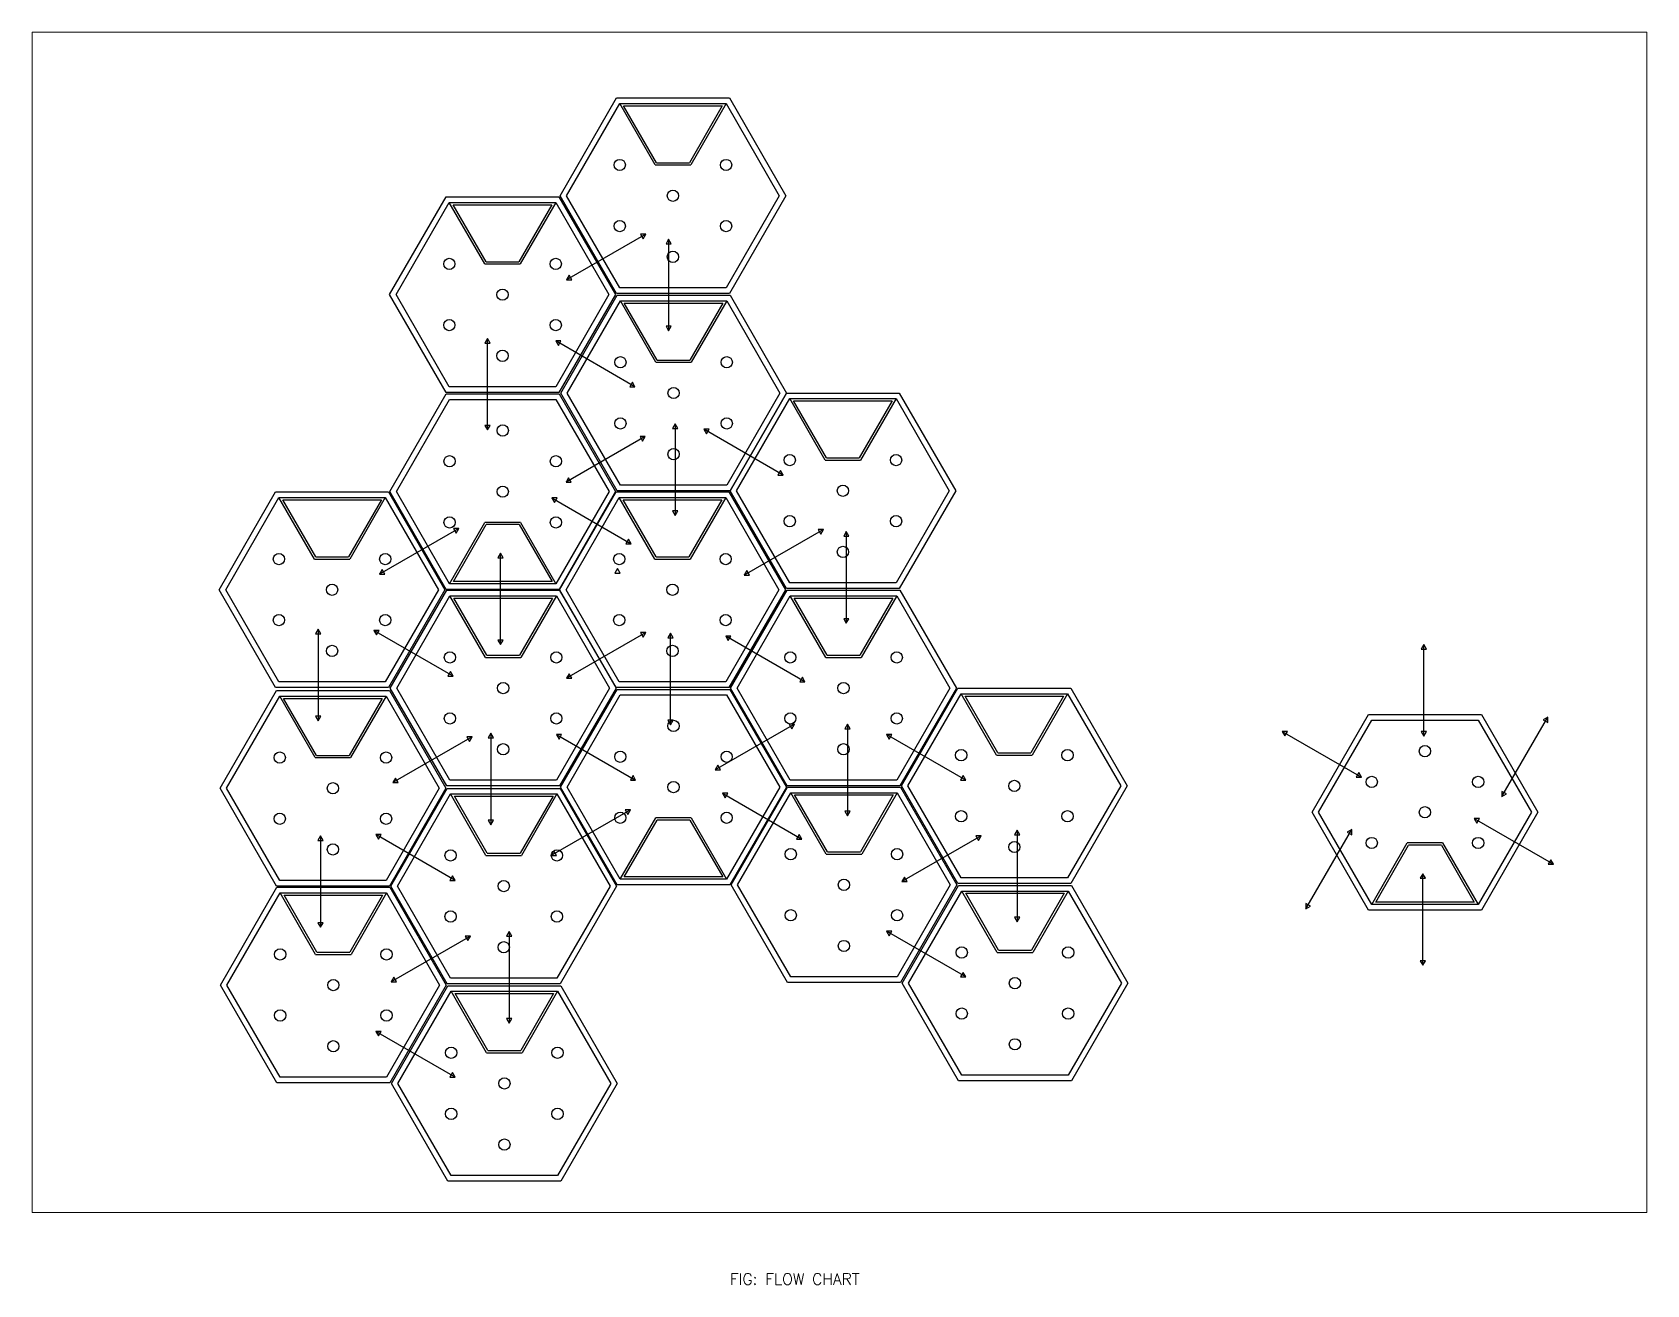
# Model space of a CAD drawing. Header units: millimetres. Extents: x 4404 to 35754, y 4815 to 12820.
# Drawn here: x 14572 to 18147, y 6052 to 8826 of the extents above; entities that cross this region are included whole.
import ezdxf

# ---------------------------------------------------------------- set-up
doc = ezdxf.new("R2010")
doc.units = ezdxf.units.MM
doc.layers.get('0').update_dxf_attribs({"color": 50})
doc.layers.add('naming', color=102, linetype='Continuous', lineweight=20)
doc.layers.add('water', color=4, linetype='Continuous')
doc.styles.add('Annotative', font='romans.shx')

msp = doc.modelspace()

# ---------------------------------------------------------------- texts
at = {"layer": 'naming', "insert": (16116.6, 6077.3), "char_height": 25, "width": 345.601, "attachment_point": 1, "style": 'Annotative'}
msp.add_mtext('FIG: FLOW CHART', dxfattribs=at)

# ---------------------------------------------------------------- linework, layer by layer
at = {"color": 1}
for p, q in [((15951.2, 8532.2), (16029.7, 8532.2)), ((15954, 8537.2), (16026.8, 8537.2)), ((15573.8, 8313), (15652.3, 8313)), ((15576.6, 8318), (15649.4, 8318)), ((15952.6, 8095.2), (16031.1, 8095.2)), ((15955.4, 8100.2), (16028.2, 8100.2)), ((16327.6, 7878.7), (16406.1, 7878.7)), ((16330.4, 7883.7), (16403.2, 7883.7)), ((15652.7, 7740.7), (15574.2, 7740.7)), ((15649.8, 7735.7), (15577.1, 7735.7)), ((15196.4, 7659.5), (15274.9, 7659.5)), ((15199.2, 7664.5), (15272, 7664.5)), ((15950.2, 7659.5), (16028.7, 7659.5)), ((15953, 7664.5), (16025.8, 7664.5)), ((15575.2, 7441.7), (15653.7, 7441.7)), ((15578, 7446.7), (15650.8, 7446.7)), ((16329, 7441.7), (16407.5, 7441.7)), ((16331.8, 7446.7), (16404.6, 7446.7)), ((15201, 7224.7), (15273.7, 7224.7)), ((16707.3, 7225.1), (16785.8, 7225.1)), ((16710.1, 7230.1), (16782.9, 7230.1)), ((15198.1, 7219.7), (15276.6, 7219.7)), ((16030.9, 7086.4), (15952.4, 7086.4)), ((16028, 7081.4), (15955.3, 7081.4)), ((15579.3, 7008.1), (15652, 7008.1)), ((16332.7, 7010.9), (16405.5, 7010.9)), ((17695.1, 7030.6), (17616.6, 7030.6)), ((17692.3, 7025.6), (17619.5, 7025.6)), ((15576.4, 7003.1), (15654.9, 7003.1)), ((16329.9, 7005.9), (16408.4, 7005.9)), ((15199, 6783.9), (15277.5, 6783.9)), ((15201.9, 6788.9), (15274.6, 6788.9)), ((16708.7, 6788.1), (16787.2, 6788.1)), ((16711.5, 6793.1), (16784.3, 6793.1)), ((15577.8, 6566.1), (15656.3, 6566.1)), ((15580.7, 6571.1), (15653.4, 6571.1))]:
    msp.add_line(p, q, dxfattribs=at)
for p, q in [((15930.6, 8379.2), (15755, 8277.8)), ((15930.6, 8379.2), (15918.9, 8379.2)), ((15918.9, 8379.2), (15924.7, 8369)), ((15924.7, 8369), (15930.6, 8379.2)), ((15760.8, 8287.9), (15755, 8277.8)), ((15763.4, 8282.7), (15755, 8277.8)), ((15755, 8277.8), (15766.7, 8277.8)), ((15766.7, 8277.8), (15760.8, 8287.9)), ((15906.4, 8041), (15730.8, 8142.4)), ((15739.3, 8137.5), (15730.8, 8142.4)), ((15730.8, 8142.4), (15736.7, 8132.2)), ((15742.5, 8142.4), (15730.8, 8142.4)), ((15736.7, 8132.2), (15742.5, 8142.4)), ((15900.6, 8051.1), (15894.7, 8041)), ((15906.4, 8041), (15900.6, 8051.1)), ((15894.7, 8041), (15906.4, 8041)), ((16234.5, 7845.5), (16058.9, 7946.9)), ((16067.3, 7942), (16058.9, 7946.9)), ((16058.9, 7946.9), (16064.7, 7936.8)), ((16070.6, 7946.9), (16058.9, 7946.9)), ((16064.7, 7936.8), (16070.6, 7946.9)), ((15929.2, 7930.9), (15753.6, 7829.5)), ((15929.2, 7930.9), (15917.5, 7930.9)), ((15917.5, 7930.9), (15923.3, 7920.7)), ((15923.3, 7920.7), (15929.2, 7930.9)), ((15759.4, 7839.6), (15753.6, 7829.5)), ((15762, 7834.4), (15753.6, 7829.5)), ((15765.3, 7829.5), (15759.4, 7839.6)), ((16228.6, 7855.6), (16222.7, 7845.5)), ((16222.7, 7845.5), (16234.5, 7845.5)), ((16234.5, 7845.5), (16228.6, 7855.6)), ((15722.2, 7794.9), (15897.8, 7693.5)), ((15722.2, 7794.9), (15728.1, 7784.7)), ((15733.9, 7794.9), (15722.2, 7794.9)), ((15728.1, 7784.7), (15733.9, 7794.9)), ((15753.6, 7829.5), (15765.3, 7829.5)), ((15516.3, 7727.3), (15340.7, 7625.9)), ((15516.3, 7727.3), (15504.6, 7727.3)), ((15504.6, 7727.3), (15510.4, 7717.1)), ((15510.4, 7717.1), (15516.3, 7727.3)), ((16324.1, 7725.1), (16148.5, 7623.7)), ((16324.1, 7725.1), (16312.4, 7725.1)), ((16312.4, 7725.1), (16318.2, 7714.9)), ((16318.2, 7714.9), (16324.1, 7725.1)), ((15892, 7703.6), (15886.1, 7693.5)), ((15886.1, 7693.5), (15897.8, 7693.5)), ((15889.3, 7698.4), (15897.8, 7693.5)), ((15897.8, 7693.5), (15892, 7703.6)), ((15346.5, 7636), (15340.7, 7625.9)), ((15349.1, 7630.8), (15340.7, 7625.9)), ((15340.7, 7625.9), (15352.4, 7625.9)), ((15352.4, 7625.9), (15346.5, 7636)), ((15867.3, 7638.3), (15861.4, 7628.2)), ((15861.4, 7628.2), (15873.2, 7628.2)), ((15873.2, 7628.2), (15867.3, 7638.3)), ((16154.3, 7633.8), (16148.5, 7623.7)), ((16156.9, 7628.6), (16148.5, 7623.7)), ((16148.5, 7623.7), (16160.2, 7623.7)), ((16160.2, 7623.7), (16154.3, 7633.8)), ((15503.7, 7400.1), (15328.1, 7501.5)), ((15336.5, 7496.6), (15328.1, 7501.5)), ((15328.1, 7501.5), (15333.9, 7491.4)), ((15339.8, 7501.5), (15328.1, 7501.5)), ((15333.9, 7491.4), (15339.8, 7501.5)), ((15930.5, 7496.7), (15754.9, 7395.3)), ((15930.5, 7496.7), (15918.8, 7496.7)), ((15918.8, 7496.7), (15924.6, 7486.5)), ((15924.6, 7486.5), (15930.5, 7496.7)), ((16282.8, 7387.5), (16107.2, 7488.9)), ((16115.7, 7484), (16107.2, 7488.9)), ((16107.2, 7488.9), (16113.1, 7478.7)), ((16118.9, 7488.9), (16107.2, 7488.9)), ((16113.1, 7478.7), (16118.9, 7488.9)), ((15497.8, 7410.2), (15491.9, 7400.1)), ((15503.7, 7400.1), (15497.8, 7410.2)), ((15760.7, 7405.4), (15754.8, 7395.3)), ((15766.6, 7395.3), (15760.7, 7405.4)), ((15491.9, 7400.1), (15503.7, 7400.1)), ((15763.3, 7400.2), (15754.9, 7395.3)), ((15754.9, 7395.3), (15766.6, 7395.3)), ((16277, 7397.6), (16271.1, 7387.5)), ((16271.1, 7387.5), (16282.8, 7387.5)), ((16282.8, 7387.5), (16277, 7397.6)), ((16259.6, 7293.9), (16084, 7192.5)), ((16259.6, 7293.9), (16247.9, 7293.9)), ((16247.9, 7293.9), (16253.7, 7283.7)), ((16253.7, 7283.7), (16259.6, 7293.9)), ((17826.4, 7133.3), (17927.8, 7308.9)), ((17927.8, 7308.9), (17917.6, 7303.1)), ((17917.6, 7303.1), (17927.8, 7297.2)), ((17922.9, 7300.4), (17927.8, 7308.9)), ((17927.8, 7297.2), (17927.8, 7308.9)), ((15545.8, 7265.8), (15370.2, 7164.4)), ((15545.8, 7265.8), (15534.1, 7265.8)), ((15534.1, 7265.8), (15539.9, 7255.6)), ((15539.9, 7255.6), (15545.8, 7265.8)), ((15732.2, 7271.1), (15907.8, 7169.7)), ((15732.2, 7271.1), (15738.1, 7260.9)), ((15743.9, 7271.1), (15732.2, 7271.1)), ((15738.1, 7260.9), (15743.9, 7271.1)), ((16639.2, 7169.7), (16463.6, 7271.1)), ((16472, 7266.2), (16463.6, 7271.1)), ((16463.6, 7271.1), (16469.4, 7260.9)), ((16475.3, 7271.1), (16463.6, 7271.1)), ((16469.4, 7260.9), (16475.3, 7271.1)), ((17339.5, 7277.8), (17515.1, 7176.4)), ((17339.5, 7277.8), (17345.3, 7267.7)), ((17351.2, 7277.8), (17339.5, 7277.8)), ((17345.3, 7267.7), (17351.2, 7277.8)), ((16089.8, 7202.6), (16084, 7192.5)), ((16092.4, 7197.4), (16084, 7192.5)), ((16084, 7192.5), (16095.7, 7192.5)), ((16095.7, 7192.5), (16089.8, 7202.6)), ((15376, 7174.5), (15370.2, 7164.4)), ((15370.2, 7164.4), (15381.9, 7164.4)), ((15381.9, 7164.4), (15376, 7174.5)), ((15902, 7179.8), (15896.1, 7169.7)), ((15896.1, 7169.7), (15907.8, 7169.7)), ((15899.3, 7174.6), (15907.8, 7169.7)), ((15907.8, 7169.7), (15902, 7179.8)), ((16633.3, 7179.8), (16627.4, 7169.7)), ((16627.4, 7169.7), (16639.2, 7169.7)), ((16639.2, 7169.7), (16633.3, 7179.8)), ((17509.2, 7186.5), (17503.4, 7176.4)), ((17503.4, 7176.4), (17515.1, 7176.4)), ((17506.6, 7181.3), (17515.1, 7176.4)), ((17515.1, 7176.4), (17509.2, 7186.5)), ((16100.4, 7140.6), (16276, 7039.2)), ((16100.4, 7140.6), (16106.3, 7130.4)), ((16112.1, 7140.6), (16100.4, 7140.6)), ((16106.3, 7130.4), (16112.1, 7140.6)), ((17836.5, 7139.2), (17826.4, 7145)), ((17826.4, 7145), (17826.4, 7133.3)), ((17826.4, 7133.3), (17836.5, 7139.2)), ((15896.6, 7104.2), (15720.9, 7002.8)), ((15896.6, 7104.2), (15884.9, 7104.2)), ((15884.9, 7104.2), (15890.7, 7094)), ((15890.7, 7094), (15896.6, 7104.2)), ((17764.6, 7084.8), (17940.3, 6983.4)), ((17764.6, 7084.8), (17770.5, 7074.6)), ((17776.4, 7084.8), (17764.6, 7084.8)), ((17770.5, 7074.6), (17776.4, 7084.8)), ((15508.3, 6947.7), (15332.7, 7049.1)), ((15341.2, 7044.2), (15332.7, 7049.1)), ((15332.7, 7049.1), (15338.5, 7039)), ((15344.4, 7049.1), (15332.7, 7049.1)), ((15338.5, 7039), (15344.4, 7049.1)), ((16270.2, 7049.3), (16264.3, 7039.2)), ((16267.5, 7044.1), (16276, 7039.2)), ((16276, 7039.2), (16270.2, 7049.3)), ((16673.2, 7046.5), (16497.6, 6945.1)), ((16673.2, 7046.5), (16661.5, 7046.5)), ((16661.5, 7046.5), (16667.3, 7036.3)), ((16667.3, 7036.3), (16673.2, 7046.5)), ((17392.2, 6885.1), (17493.6, 7060.7)), ((17493.6, 7060.7), (17483.4, 7054.9)), ((17483.4, 7054.9), (17493.6, 7049)), ((17488.7, 7052.2), (17493.6, 7060.7)), ((17493.6, 7049), (17493.6, 7060.7)), ((15726.8, 7013), (15720.9, 7002.8)), ((15732.7, 7002.8), (15726.8, 7013)), ((16264.3, 7039.2), (16276, 7039.2)), ((15729.4, 7007.7), (15720.9, 7002.8)), ((15720.9, 7002.8), (15732.7, 7002.8)), ((17934.4, 6993.5), (17928.5, 6983.4)), ((17928.5, 6983.4), (17940.3, 6983.4)), ((17931.8, 6988.3), (17940.3, 6983.4)), ((17940.3, 6983.4), (17934.4, 6993.5)), ((15502.4, 6957.8), (15496.6, 6947.7)), ((15496.6, 6947.7), (15508.3, 6947.7)), ((15508.3, 6947.7), (15502.4, 6957.8)), ((16503.4, 6955.2), (16497.6, 6945.1)), ((16506, 6950), (16497.6, 6945.1)), ((16497.6, 6945.1), (16509.3, 6945.1)), ((16509.3, 6945.1), (16503.4, 6955.2)), ((17402.3, 6891), (17392.2, 6896.8)), ((17392.2, 6896.8), (17392.2, 6885.1)), ((17392.2, 6885.1), (17402.3, 6891)), ((16639.2, 6733.9), (16463.6, 6835.3)), ((16472, 6830.4), (16463.6, 6835.3)), ((16463.6, 6835.3), (16469.4, 6825.1)), ((16475.3, 6835.3), (16463.6, 6835.3)), ((16469.4, 6825.1), (16475.3, 6835.3)), ((15542.3, 6824.5), (15366.7, 6723.1)), ((15542.3, 6824.5), (15530.6, 6824.5)), ((15530.6, 6824.5), (15536.5, 6814.4)), ((15536.5, 6814.4), (15542.3, 6824.5)), ((15372.5, 6733.3), (15366.7, 6723.1)), ((15375.2, 6728), (15366.7, 6723.1)), ((15366.7, 6723.1), (15378.4, 6723.1)), ((15378.4, 6723.1), (15372.5, 6733.3)), ((16633.3, 6744), (16627.4, 6733.9)), ((16627.4, 6733.9), (16639.2, 6733.9)), ((16639.2, 6733.9), (16633.3, 6744)), ((15508.3, 6511.9), (15332.7, 6613.3)), ((15341.2, 6608.4), (15332.7, 6613.3)), ((15332.7, 6613.3), (15338.5, 6603.2)), ((15344.4, 6613.3), (15332.7, 6613.3)), ((15338.5, 6603.2), (15344.4, 6613.3)), ((15502.4, 6522), (15496.6, 6511.9)), ((15496.6, 6511.9), (15508.3, 6511.9)), ((15508.3, 6511.9), (15502.4, 6522))]:
    msp.add_line(p, q)
for points in [[(16115.4, 8247.7), (15865.4, 8247.7), (15740.4, 8464.2), (15865.4, 8680.7), (16115.4, 8680.7), (16240.4, 8464.2), (16115.4, 8247.7)], [(15872.6, 8668.2), (16108.2, 8668.2)], [(15872.6, 8668.2), (16108.2, 8668.2), (16029.7, 8532.2)], [(15951.2, 8532.2), (15872.6, 8668.2)], [(15881.3, 8663.2), (16099.5, 8663.2), (16026.8, 8537.2)], [(15954, 8537.2), (15881.3, 8663.2)], [(15738, 8028.5), (15488, 8028.5), (15363, 8245), (15488, 8461.5), (15738, 8461.5), (15863, 8245), (15738, 8028.5)], [(15495.2, 8449), (15730.8, 8449)], [(15495.2, 8449), (15730.8, 8449), (15652.3, 8313)], [(15573.8, 8313), (15495.2, 8449)], [(15503.9, 8444), (15722.1, 8444), (15649.4, 8318)], [(15576.6, 8318), (15503.9, 8444)], [(16116.8, 7810.7), (15866.8, 7810.7), (15741.8, 8027.2), (15866.8, 8243.7), (16116.8, 8243.7), (16241.8, 8027.2), (16116.8, 7810.7)], [(15874, 8231.2), (16109.6, 8231.2)], [(15874, 8231.2), (16109.6, 8231.2), (16031.1, 8095.2)], [(15952.6, 8095.2), (15874, 8231.2)], [(15882.7, 8226.2), (16100.9, 8226.2), (16028.2, 8100.2)], [(15955.4, 8100.2), (15882.7, 8226.2)], [(15488.5, 8025.2), (15738.5, 8025.2), (15863.5, 7808.7), (15738.5, 7592.2), (15488.5, 7592.2), (15363.5, 7808.7), (15488.5, 8025.2)], [(16491.8, 7594.2), (16241.8, 7594.2), (16116.8, 7810.7), (16241.8, 8027.2), (16491.8, 8027.2), (16616.8, 7810.7), (16491.8, 7594.2)], [(16249, 8014.7), (16484.6, 8014.7)], [(16249, 8014.7), (16484.6, 8014.7), (16406.1, 7878.7)], [(16327.6, 7878.7), (16249, 8014.7)], [(16257.7, 8009.7), (16475.9, 8009.7), (16403.2, 7883.7)], [(16330.4, 7883.7), (16257.7, 8009.7)], [(15360.6, 7375), (15110.6, 7375), (14985.6, 7591.5), (15110.6, 7808), (15360.6, 7808), (15485.6, 7591.5), (15360.6, 7375)], [(15117.8, 7795.5), (15353.4, 7795.5)], [(15117.8, 7795.5), (15353.4, 7795.5), (15274.9, 7659.5)], [(15196.4, 7659.5), (15117.8, 7795.5)], [(16114.4, 7375), (15864.4, 7375), (15739.4, 7591.5), (15864.4, 7808), (16114.4, 7808), (16239.4, 7591.5), (16114.4, 7375)], [(15871.6, 7795.5), (16107.2, 7795.5)], [(15871.6, 7795.5), (16107.2, 7795.5), (16028.7, 7659.5)], [(15950.2, 7659.5), (15871.6, 7795.5)], [(15126.5, 7790.5), (15344.7, 7790.5), (15272, 7664.5)], [(15199.2, 7664.5), (15126.5, 7790.5)], [(15880.3, 7790.5), (16098.5, 7790.5), (16025.8, 7664.5)], [(15953, 7664.5), (15880.3, 7790.5)], [(15731.2, 7604.7), (15495.7, 7604.7), (15574.2, 7740.7)], [(15722.6, 7609.7), (15504.3, 7609.7), (15577.1, 7735.7)], [(15649.8, 7735.7), (15722.6, 7609.7)], [(15652.7, 7740.7), (15731.2, 7604.7)], [(15739.4, 7157.2), (15489.4, 7157.2), (15364.4, 7373.7), (15489.4, 7590.2), (15739.4, 7590.2), (15864.4, 7373.7), (15739.4, 7157.2)], [(16493.2, 7157.2), (16243.2, 7157.2), (16118.2, 7373.7), (16243.2, 7590.2), (16493.2, 7590.2), (16618.2, 7373.7), (16493.2, 7157.2)], [(15496.6, 7577.7), (15732.2, 7577.7)], [(15496.6, 7577.7), (15732.2, 7577.7), (15653.7, 7441.7)], [(15575.2, 7441.7), (15496.6, 7577.7)], [(15505.3, 7572.7), (15723.5, 7572.7), (15650.8, 7446.7)], [(15578, 7446.7), (15505.3, 7572.7)], [(16250.4, 7577.7), (16486, 7577.7)], [(16250.4, 7577.7), (16486, 7577.7), (16407.5, 7441.7)], [(16329, 7441.7), (16250.4, 7577.7)], [(16259.1, 7572.7), (16477.3, 7572.7), (16404.6, 7446.7)], [(16331.8, 7446.7), (16259.1, 7572.7)], [(15362.4, 6935.2), (15112.4, 6935.2), (14987.4, 7151.7), (15112.4, 7368.2), (15362.4, 7368.2), (15487.4, 7151.7), (15362.4, 6935.2)], [(15866.7, 7370.9), (16116.7, 7370.9), (16241.7, 7154.4), (16116.7, 6937.9), (15866.7, 6937.9), (15741.7, 7154.4), (15866.7, 7370.9)], [(16871.5, 6940.6), (16621.5, 6940.6), (16496.5, 7157.1), (16621.5, 7373.6), (16871.5, 7373.6), (16996.5, 7157.1), (16871.5, 6940.6)], [(15119.6, 7355.7), (15355.1, 7355.7), (15276.6, 7219.7)], [(15198.1, 7219.7), (15119.6, 7355.7)], [(15128.2, 7350.7), (15346.5, 7350.7), (15273.7, 7224.7)], [(15201, 7224.7), (15128.2, 7350.7)], [(16628.7, 7361.1), (16864.3, 7361.1)], [(16628.7, 7361.1), (16864.3, 7361.1), (16785.8, 7225.1)], [(16707.3, 7225.1), (16628.7, 7361.1)], [(16637.4, 7356.1), (16855.6, 7356.1), (16782.9, 7230.1)], [(16710.1, 7230.1), (16637.4, 7356.1)], [(17530.9, 7315.1), (17780.9, 7315.1), (17905.9, 7098.6), (17780.9, 6882.1), (17530.9, 6882.1), (17405.9, 7098.6), (17530.9, 7315.1)], [(15740.7, 6718.6), (15490.7, 6718.6), (15365.7, 6935.1), (15490.7, 7151.6), (15740.7, 7151.6), (15865.7, 6935.1), (15740.7, 6718.6)], [(16494.1, 6721.4), (16244.1, 6721.4), (16119.1, 6937.9), (16244.1, 7154.4), (16494.1, 7154.4), (16619.1, 6937.9), (16494.1, 6721.4)], [(15497.9, 7139.1), (15733.4, 7139.1)], [(15497.9, 7139.1), (15733.4, 7139.1), (15654.9, 7003.1)], [(15576.4, 7003.1), (15497.9, 7139.1)], [(15506.5, 7134.1), (15724.8, 7134.1), (15652, 7008.1)], [(15579.3, 7008.1), (15506.5, 7134.1)], [(16251.3, 7141.9), (16486.9, 7141.9)], [(16251.3, 7141.9), (16486.9, 7141.9), (16408.4, 7005.9)], [(16329.9, 7005.9), (16251.3, 7141.9)], [(16260, 7136.9), (16478.2, 7136.9), (16405.5, 7010.9)], [(16332.7, 7010.9), (16260, 7136.9)], [(16109.4, 6950.4), (15873.9, 6950.4), (15952.4, 7086.4)], [(16100.8, 6955.4), (15882.5, 6955.4), (15955.3, 7081.4)], [(16028, 7081.4), (16100.8, 6955.4)], [(16030.9, 7086.4), (16109.4, 6950.4)], [(17773.7, 6894.6), (17538.1, 6894.6), (17616.6, 7030.6)], [(17765, 6899.6), (17546.8, 6899.6), (17619.5, 7025.6)], [(17692.3, 7025.6), (17765, 6899.6)], [(17695.1, 7030.6), (17773.7, 6894.6)], [(16872.9, 6503.6), (16622.9, 6503.6), (16497.9, 6720.1), (16622.9, 6936.6), (16872.9, 6936.6), (16997.9, 6720.1), (16872.9, 6503.6)], [(15363.3, 6499.4), (15113.3, 6499.4), (14988.3, 6715.9), (15113.3, 6932.4), (15363.3, 6932.4), (15488.3, 6715.9), (15363.3, 6499.4)], [(15120.5, 6919.9), (15356, 6919.9)], [(15120.5, 6919.9), (15356, 6919.9), (15277.5, 6783.9)], [(15199, 6783.9), (15120.5, 6919.9)], [(15129.1, 6914.9), (15347.4, 6914.9), (15274.6, 6788.9)], [(15201.9, 6788.9), (15129.1, 6914.9)], [(16630.1, 6924.1), (16865.7, 6924.1)], [(16630.1, 6924.1), (16865.7, 6924.1), (16787.2, 6788.1)], [(16708.7, 6788.1), (16630.1, 6924.1)], [(16638.8, 6919.1), (16857, 6919.1), (16784.3, 6793.1)], [(16711.5, 6793.1), (16638.8, 6919.1)], [(15742.1, 6281.6), (15492.1, 6281.6), (15367.1, 6498.1), (15492.1, 6714.6), (15742.1, 6714.6), (15867.1, 6498.1), (15742.1, 6281.6)], [(15499.3, 6702.1), (15734.8, 6702.1)], [(15499.3, 6702.1), (15734.8, 6702.1), (15656.3, 6566.1)], [(15577.8, 6566.1), (15499.3, 6702.1)], [(15507.9, 6697.1), (15726.2, 6697.1), (15653.4, 6571.1)], [(15580.7, 6571.1), (15507.9, 6697.1)]]:
    msp.add_lwpolyline(points, dxfattribs=at)
for points in [[(16108.2, 8260.2), (15872.6, 8260.2), (15754.8, 8464.2), (15872.6, 8668.2), (16108.2, 8668.2), (16226, 8464.2)], [(15730.8, 8041), (15495.2, 8041), (15377.4, 8245), (15495.2, 8449), (15730.8, 8449), (15848.6, 8245)], [(16109.6, 7823.2), (15874, 7823.2), (15756.2, 8027.2), (15874, 8231.2), (16109.6, 8231.2), (16227.4, 8027.2)], [(15495.7, 8012.7), (15731.2, 8012.7), (15849, 7808.7), (15731.2, 7604.7), (15495.7, 7604.7), (15377.9, 7808.7)], [(16484.6, 7606.7), (16249, 7606.7), (16131.2, 7810.7), (16249, 8014.7), (16484.6, 8014.7), (16602.4, 7810.7)], [(15353.4, 7387.5), (15117.8, 7387.5), (15000, 7591.5), (15117.8, 7795.5), (15353.4, 7795.5), (15471.2, 7591.5)], [(16107.2, 7387.5), (15871.6, 7387.5), (15753.8, 7591.5), (15871.6, 7795.5), (16107.2, 7795.5), (16225, 7591.5)], [(15732.2, 7169.7), (15496.6, 7169.7), (15378.8, 7373.7), (15496.6, 7577.7), (15732.2, 7577.7), (15850, 7373.7)], [(16486, 7169.7), (16250.4, 7169.7), (16132.6, 7373.7), (16250.4, 7577.7), (16486, 7577.7), (16603.8, 7373.7)], [(15355.1, 6947.7), (15119.6, 6947.7), (15001.8, 7151.7), (15119.6, 7355.7), (15355.1, 7355.7), (15472.9, 7151.7)], [(15873.9, 7358.4), (16109.4, 7358.4), (16227.2, 7154.4), (16109.4, 6950.4), (15873.9, 6950.4), (15756.1, 7154.4)], [(16864.3, 6953.1), (16628.7, 6953.1), (16510.9, 7157.1), (16628.7, 7361.1), (16864.3, 7361.1), (16982.1, 7157.1)], [(17538.1, 7302.6), (17773.7, 7302.6), (17891.5, 7098.6), (17773.7, 6894.6), (17538.1, 6894.6), (17420.3, 7098.6)], [(15733.4, 6731.1), (15497.9, 6731.1), (15380.1, 6935.1), (15497.9, 7139.1), (15733.4, 7139.1), (15851.2, 6935.1)], [(16486.9, 6733.9), (16251.3, 6733.9), (16133.5, 6937.9), (16251.3, 7141.9), (16486.9, 7141.9), (16604.7, 6937.9)], [(15356, 6511.9), (15120.5, 6511.9), (15002.7, 6715.9), (15120.5, 6919.9), (15356, 6919.9), (15473.8, 6715.9)], [(16865.7, 6516.1), (16630.1, 6516.1), (16512.3, 6720.1), (16630.1, 6924.1), (16865.7, 6924.1), (16983.5, 6720.1)], [(15734.8, 6294.1), (15499.3, 6294.1), (15381.5, 6498.1), (15499.3, 6702.1), (15734.8, 6702.1), (15852.6, 6498.1)]]:
    msp.add_lwpolyline(points, close=True, dxfattribs=at)
for centre in [(15872.6, 8532.2), (16108.2, 8532.2), (15990.4, 8464.2), (15872.6, 8396.9), (16108.2, 8396.9), (15990.4, 8328.8), (15495.2, 8313), (15730.8, 8313), (15613, 8245), (15495.2, 8177.7), (15730.8, 8177.7), (15613, 8109.6), (15874, 8095.2), (16109.6, 8095.2), (15991.8, 8027.2), (15613.5, 7944.1), (15874, 7959.9), (16109.6, 7959.9), (15991.8, 7891.8), (15495.7, 7876), (15731.2, 7876), (16249, 7878.7), (16484.6, 7878.7), (15613.4, 7808.7), (16366.8, 7810.7), (15495.7, 7740.7), (15731.2, 7740.7), (16249, 7743.4), (16484.6, 7743.4), (16366.8, 7675.3), (15117.8, 7659.5), (15353.4, 7659.5), (15871.6, 7659.5), (16107.2, 7659.5), (15235.6, 7591.5), (15989.4, 7591.5), (15117.8, 7524.2), (15353.4, 7524.2), (15871.6, 7524.2), (16107.2, 7524.2), (15235.6, 7456.1), (15496.6, 7441.7), (15732.2, 7441.7), (15989.4, 7456.1), (16250.4, 7441.7), (16486, 7441.7), (15614.4, 7373.7), (16368.2, 7373.7), (15496.6, 7306.4), (15732.2, 7306.4), (15991.7, 7289.8), (16250.4, 7306.4), (16486, 7306.4), (15119.6, 7219.7), (15355.1, 7219.7), (15614.4, 7238.3), (15873.9, 7221.7), (16109.4, 7221.7), (16368.2, 7238.3), (16628.7, 7225.1), (16864.3, 7225.1), (17655.9, 7234), (15237.4, 7151.7), (15991.6, 7154.4), (16746.5, 7157.1), (17538.1, 7165.8), (17773.7, 7165.8), (15119.6, 7084.4), (15355.1, 7084.4), (15873.9, 7086.4), (16109.4, 7086.4), (16628.7, 7089.8), (16864.3, 7089.8), (17655.9, 7098.6), (15237.4, 7016.3), (15497.9, 7003.1), (15733.4, 7003.1), (16251.3, 7005.9), (16486.9, 7005.9), (16746.5, 7021.7), (17538.1, 7030.6), (17773.7, 7030.6), (15615.7, 6935.1), (16369.1, 6937.9), (15497.9, 6867.8), (15733.4, 6867.8), (16251.3, 6870.6), (16486.9, 6870.6), (15120.5, 6783.9), (15356, 6783.9), (15615.7, 6799.7), (16369.1, 6802.5), (16630.1, 6788.1), (16865.7, 6788.1), (15238.3, 6715.9), (16747.9, 6720.1), (15120.5, 6648.6), (15356, 6648.6), (16630.1, 6652.8), (16865.7, 6652.8), (15238.3, 6580.5), (16747.9, 6584.7), (15499.3, 6566.1), (15734.8, 6566.1), (15617.1, 6498.1), (15499.3, 6430.8), (15734.8, 6430.8), (15617.1, 6362.7)]:
    msp.add_circle(centre, 12.5, dxfattribs=at)
at = {"layer": 'naming'}
msp.add_lwpolyline([(14571.6, 8826.1), (18147, 8826.1), (18147, 6212), (14571.6, 6212)], close=True, dxfattribs=at)
at = {"layer": 'water', "color": 4}
for p, q in [((15980.9, 8367.8), (15975.1, 8357.6)), ((15980.9, 8367.8), (15980.9, 8165)), ((15986.8, 8357.6), (15980.9, 8367.8)), ((15975.1, 8357.6), (15986.8, 8357.6)), ((15986.8, 8175.1), (15975.1, 8175.1)), ((15975.1, 8175.1), (15980.9, 8165)), ((15980.9, 8165), (15986.8, 8175.1)), ((15980.9, 8174.8), (15980.9, 8165)), ((15579.7, 8148.1), (15573.9, 8137.9)), ((15573.9, 8137.9), (15585.6, 8137.9)), ((15579.7, 7945.3), (15579.7, 8148.1)), ((15579.7, 8138.3), (15579.7, 8148.1)), ((15585.6, 8137.9), (15579.7, 8148.1)), ((15585.6, 7955.4), (15573.9, 7955.4)), ((15573.9, 7955.4), (15579.7, 7945.3)), ((15579.7, 7945.3), (15585.6, 7955.4)), ((15995.3, 7958.9), (15989.4, 7948.7)), ((15989.4, 7948.7), (16001.2, 7948.7)), ((15995.3, 7958.9), (15995.3, 7756.1)), ((16001.2, 7948.7), (15995.3, 7958.9)), ((16001.1, 7766.2), (15989.4, 7766.2)), ((15989.4, 7766.2), (15995.3, 7756.1)), ((15995.3, 7756.1), (16001.1, 7766.2)), ((15995.3, 7765.9), (15995.3, 7756.1)), ((16374.4, 7720.1), (16368.6, 7709.9)), ((16368.6, 7709.9), (16380.3, 7709.9)), ((16374.4, 7720.1), (16374.4, 7517.3)), ((16380.3, 7709.9), (16374.4, 7720.1)), ((15608.7, 7672.7), (15602.8, 7662.5)), ((15602.8, 7662.5), (15614.5, 7662.5)), ((15608.7, 7469.9), (15608.7, 7672.7)), ((15608.7, 7662.9), (15608.7, 7672.7)), ((15614.5, 7662.5), (15608.7, 7672.7)), ((16380.3, 7527.4), (16368.6, 7527.4)), ((16368.6, 7527.4), (16374.4, 7517.3)), ((16374.4, 7517.3), (16380.3, 7527.4)), ((16374.4, 7527.1), (16374.4, 7517.3)), ((15204.4, 7504.1), (15198.6, 7493.9)), ((15198.6, 7493.9), (15210.3, 7493.9)), ((15204.4, 7504.1), (15204.4, 7301.3)), ((15210.3, 7493.9), (15204.4, 7504.1)), ((15614.5, 7480), (15602.8, 7480)), ((15602.8, 7480), (15608.6, 7469.9)), ((15608.6, 7469.9), (15614.5, 7480)), ((15985.3, 7495.2), (15979.4, 7485)), ((15979.4, 7485), (15991.2, 7485)), ((15985.3, 7292.4), (15985.3, 7495.2)), ((15985.3, 7485.4), (15985.3, 7495.2)), ((15991.2, 7485), (15985.3, 7495.2)), ((17653.4, 7470.2), (17647.6, 7460)), ((17647.6, 7460), (17659.3, 7460)), ((17653.4, 7267.4), (17653.4, 7470.2)), ((17653.4, 7460.4), (17653.4, 7470.2)), ((17659.3, 7460), (17653.4, 7470.2)), ((15210.3, 7311.4), (15198.6, 7311.4)), ((15198.6, 7311.4), (15204.4, 7301.3)), ((15204.4, 7301.3), (15210.3, 7311.4)), ((15204.4, 7311.1), (15204.4, 7301.3)), ((15991.1, 7302.5), (15979.4, 7302.5)), ((15979.4, 7302.5), (15985.3, 7292.4)), ((15985.3, 7292.4), (15991.1, 7302.5)), ((15587.2, 7273.9), (15581.4, 7263.7)), ((15581.4, 7263.7), (15593.1, 7263.7)), ((15587.2, 7273.9), (15587.2, 7071.1)), ((15593.1, 7263.7), (15587.2, 7273.9)), ((16377, 7293.8), (16371.2, 7283.6)), ((16371.2, 7283.6), (16382.9, 7283.6)), ((16377, 7293.8), (16377, 7091)), ((16382.9, 7283.6), (16377, 7293.8)), ((17659.3, 7277.5), (17647.6, 7277.5)), ((17647.6, 7277.5), (17653.4, 7267.4)), ((17653.4, 7267.4), (17659.3, 7277.5)), ((15593.1, 7081.2), (15581.4, 7081.2)), ((15581.4, 7081.2), (15587.2, 7071.1)), ((15587.2, 7071.1), (15593.1, 7081.2)), ((15587.2, 7080.9), (15587.2, 7071.1)), ((16382.9, 7101.1), (16371.2, 7101.1)), ((16371.2, 7101.1), (16377, 7091)), ((16377, 7091), (16382.9, 7101.1)), ((16377, 7100.8), (16377, 7091)), ((15210, 7046.6), (15204.2, 7036.4)), ((15210, 7046.6), (15210, 6843.8)), ((15215.9, 7036.4), (15210, 7046.6)), ((16752.7, 7058.9), (16746.9, 7048.7)), ((16746.9, 7048.7), (16758.6, 7048.7)), ((16752.7, 7058.9), (16752.7, 6856.1)), ((16758.6, 7048.7), (16752.7, 7058.9)), ((15204.2, 7036.4), (15215.9, 7036.4)), ((17651.1, 6962.6), (17645.2, 6952.4)), ((17645.2, 6952.4), (17657, 6952.4)), ((17651.1, 6759.8), (17651.1, 6962.6)), ((17651.1, 6952.8), (17651.1, 6962.6)), ((17657, 6952.4), (17651.1, 6962.6)), ((16758.6, 6866.2), (16746.9, 6866.2)), ((16746.9, 6866.2), (16752.7, 6856.1)), ((16752.7, 6856.1), (16758.6, 6866.2)), ((16752.7, 6865.9), (16752.7, 6856.1)), ((15215.9, 6853.9), (15204.2, 6853.9)), ((15204.2, 6853.9), (15210, 6843.8)), ((15210, 6843.8), (15215.9, 6853.9)), ((15210, 6853.6), (15210, 6843.8)), ((15627.8, 6834.3), (15622, 6824.1)), ((15627.8, 6834.3), (15627.8, 6631.5)), ((15633.7, 6824.1), (15627.8, 6834.3)), ((15622, 6824.1), (15633.7, 6824.1)), ((17656.9, 6769.9), (17645.2, 6769.9)), ((17645.2, 6769.9), (17651.1, 6759.8)), ((17651.1, 6759.8), (17656.9, 6769.9)), ((15633.7, 6641.6), (15622, 6641.6)), ((15622, 6641.6), (15627.8, 6631.5)), ((15627.8, 6631.5), (15633.7, 6641.6)), ((15627.8, 6641.3), (15627.8, 6631.5))]:
    msp.add_line(p, q, dxfattribs=at)

msp.set_redraw_order([(e.dxf.handle, doc.entitydb.next_handle()) for e in msp.query("TEXT MTEXT ATTDEF DIMENSION ARC_DIMENSION")])  # texts and dimensions are drawn at this point

doc.saveas('drawing.dxf')
